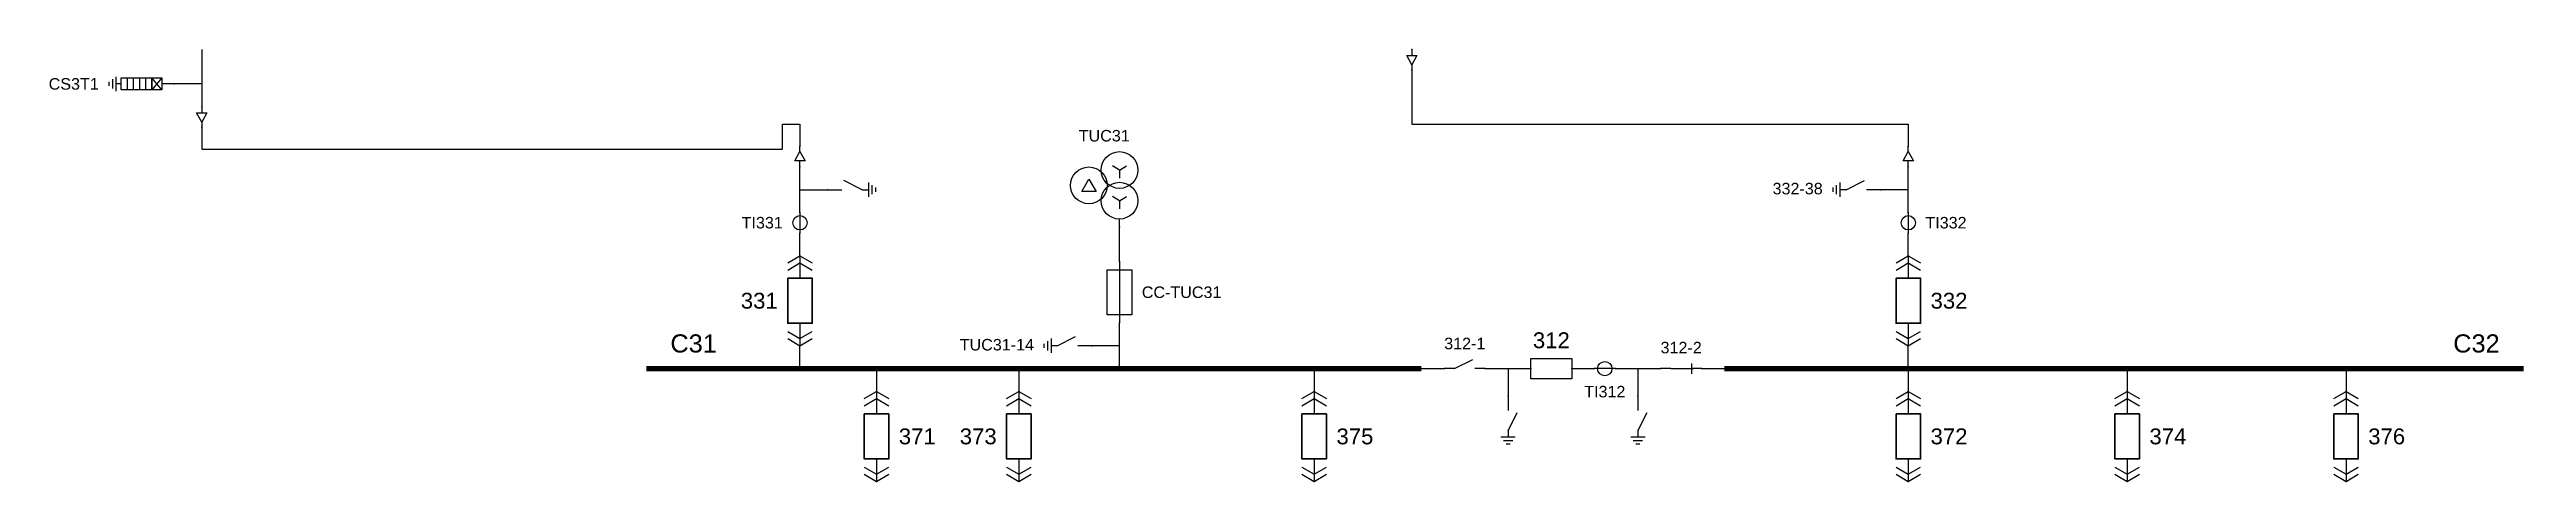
# Model space of a CAD drawing. Header units: millimetres. Extents: x -346 to 397, y 8 to 290.
# Drawn here: x 75.3 to 378.5, y 113.5 to 166.3 of the extents above; entities that cross this region are included whole.
import ezdxf

# ---------------------------------------------------------------- set-up
doc = ezdxf.new("R2010")
doc.units = ezdxf.units.MM
doc.layers.add('BUSBAR_35KV', color=30, linetype='Continuous', lineweight=50)
doc.layers.add('MV_35KV', color=30, linetype='Continuous', lineweight=25)
doc.layers.add('SYM_PORTS', color=8, linetype='Continuous', plot=False)
doc.layers.add('TEXT', color=7, linetype='Continuous')
doc.styles.add('SLD_TEXT', font='arial.ttf')

msp = doc.modelspace()

# ---------------------------------------------------------------- texts
at = {"layer": 'TEXT', "char_height": 2.219, "attachment_point": 7, "style": 'SLD_TEXT'}
for s, insert in [('C31', (151.28, 129.25)), ('C32', (369.54, 129.25))]:
    msp.add_mtext(s, dxfattribs=dict(at, insert=insert))

# ---------------------------------------------------------------- blocks, each defined once
blk = doc.blocks.new('SYM_SURGE_ARRESTER')
at = {"lineweight": 25}
for points in [[(0, 4), (0, 2.5)], [(-0.75, 2.5), (0.75, 1.25)], [(0.75, 2.5), (-0.75, 1.25)], [(-0.75, 0.5), (0.75, 0.5)], [(-0.75, -0.25), (0.75, -0.25)], [(-0.75, -1), (0.75, -1)], [(-0.75, -1.75), (0.75, -1.75)], [(0, -2.5), (0, -3.125)], [(-0.875, -3.125), (0.875, -3.125)], [(-0.5625, -3.5625), (0.5625, -3.5625)], [(-0.25, -4), (0.25, -4)]]:
    blk.add_lwpolyline(points, dxfattribs=at)
for points in [[(-0.75, 2.5), (0.75, 2.5), (0.75, 1.25), (-0.75, 1.25)], [(-0.75, 1.25), (0.75, 1.25), (0.75, -2.5), (-0.75, -2.5)]]:
    blk.add_lwpolyline(points, close=True, dxfattribs=at)
at = {"layer": 'SYM_PORTS'}
blk.add_point((0, 4), dxfattribs=at)
blk.add_attdef('DEVICE_CODE', (1.875, 1), '', height=2)
blk = doc.blocks.new('SYM_CABLE_TERMINATION')
at = {"lineweight": 25}
blk.add_lwpolyline([(-0.625, 0.5), (0.625, 0.5), (0, -0.625)], close=True, dxfattribs=at)
for points in [[(0, 1.25), (0, 0.5)], [(0, -0.625), (0, -1.25)]]:
    blk.add_lwpolyline(points, dxfattribs=at)
at = {"layer": 'SYM_PORTS'}
for p in [(0, 1.25), (0, -1.25)]:
    blk.add_point(p, dxfattribs=at)
blk = doc.blocks.new('SYM_DRAWOUT_BREAKER')
at = {"lineweight": 25}
for points in [[(-1.5, 4.625), (0, 5.5), (1.5, 4.625)], [(-1.5, 3.75), (0, 4.625), (1.5, 3.75)], [(0, 5.5), (0, 2.75)], [(0, -2.75), (0, -5.5)], [(-1.5, -3.75), (0, -4.625), (1.5, -3.75)], [(-1.5, -4.625), (0, -5.5), (1.5, -4.625)]]:
    blk.add_lwpolyline(points, dxfattribs=at)
at = {"lineweight": 35}
blk.add_lwpolyline([(-1.5, 2.75), (1.5, 2.75), (1.5, -2.75), (-1.5, -2.75)], close=True, dxfattribs=at)
at = {"layer": 'SYM_PORTS'}
for p in [(0, 5.5), (0, -5.5)]:
    blk.add_point(p, dxfattribs=at)
blk.add_attdef('DEVICE_CODE', (2.5, 2.5), '', height=2)
at = {"flags": 1}
blk.add_attdef('RATING', (2.5, -0.5), '', height=2, dxfattribs=at)
blk = doc.blocks.new('SYM_CURRENT_TRANSFORMER')
at = {"lineweight": 25}
blk.add_lwpolyline([(0, 1.25), (0, -1.25)], dxfattribs=at)
blk.add_circle((0, 0), 0.875, dxfattribs=at)
at = {"layer": 'SYM_PORTS'}
for p in [(0, 1.25), (0, -1.25)]:
    blk.add_point(p, dxfattribs=at)
blk.add_attdef('DEVICE_CODE', (1.875, -1.75), '', height=2)
at = {"flags": 1}
blk.add_attdef('RATIO', (1.875, -4.75), '', height=2, dxfattribs=at)
blk = doc.blocks.new('SYM_EARTHING_SWITCH_OPEN')
at = {"lineweight": 25}
for points in [[(0, -1.25), (-1.125, 1)], [(0, 3), (0, 1.25)], [(-0.875, -2), (0.875, -2)], [(-0.5625, -2.4375), (0.5625, -2.4375)], [(-0.25, -2.875), (0.25, -2.875)], [(0, -1.25), (0, -2)]]:
    blk.add_lwpolyline(points, dxfattribs=at)
at = {"layer": 'SYM_PORTS'}
blk.add_point((0, 3), dxfattribs=at)
blk.add_attdef('DEVICE_CODE', (1.875, 0), '', height=2)
blk = doc.blocks.new('SYM_FUSE_DISCONNECTOR')
at = {"lineweight": 25}
blk.add_lwpolyline([(0, 3.75), (0, -3.75)], dxfattribs=at)
blk.add_lwpolyline([(-1.5, 2.75), (1.5, 2.75), (1.5, -2.75), (-1.5, -2.75)], close=True, dxfattribs=at)
at = {"layer": 'SYM_PORTS'}
for p in [(0, 3.75), (0, -3.75)]:
    blk.add_point(p, dxfattribs=at)
blk.add_attdef('DEVICE_CODE', (2.5, 0.75), '', height=2)
at = {"flags": 1}
blk.add_attdef('RATING', (2.5, -2.25), '', height=2, dxfattribs=at)
blk = doc.blocks.new('SYM_VOLTAGE_TRANSFORMER')
at = {"lineweight": 25}
for points in [[(0, 4.625), (0, 3.625)], [(0, 1.375), (-0.8625, 0.875)], [(0, 1.375), (0, 2.375)], [(0, 1.375), (0.8625, 0.875)], [(0, -2.375), (-0.8625, -2.875)], [(0, -2.375), (0, -1.375)], [(0, -2.375), (0.8625, -2.875)]]:
    blk.add_lwpolyline(points, dxfattribs=at)
blk.add_lwpolyline([(2.875, 0.25), (4.625, 0.25), (3.75, -1.25)], close=True, dxfattribs=at)
for centre in [(0, 1.375), (3.75, -0.5), (0, -2.375)]:
    blk.add_circle(centre, 2.25, dxfattribs=at)
at = {"layer": 'SYM_PORTS'}
blk.add_point((0, 4.625), dxfattribs=at)
blk.add_attdef('DEVICE_CODE', (7, 1.625), '', height=2)
at = {"flags": 1}
blk.add_attdef('RATIO', (7, -1.375), '', height=2, dxfattribs=at)
blk = doc.blocks.new('SYM_DISCONNECTOR_OPEN')
at = {"lineweight": 25}
for points in [[(0, -1.25), (-1.125, 1)], [(0, 2.5), (0, 1.25)], [(0, -1.25), (0, -2.5)]]:
    blk.add_lwpolyline(points, dxfattribs=at)
at = {"layer": 'SYM_PORTS'}
for p in [(0, 2.5), (0, -2.5)]:
    blk.add_point(p, dxfattribs=at)
blk.add_attdef('DEVICE_CODE', (1, -0.5), '', height=2)
blk = doc.blocks.new('SYM_CIRCUIT_BREAKER')
at = {"lineweight": 25}
blk.add_lwpolyline([(-1.25, 2.5), (1.25, 2.5), (1.25, -2.5), (-1.25, -2.5)], close=True, dxfattribs=at)
at = {"layer": 'SYM_PORTS'}
for p in [(0, 2.5), (0, -2.5)]:
    blk.add_point(p, dxfattribs=at)
blk.add_attdef('DEVICE_CODE', (2.25, -0.5), '', height=2)
at = {"flags": 1}
blk.add_attdef('RATING', (2.25, -3.5), '', height=2, dxfattribs=at)
blk = doc.blocks.new('SYM_DISCONNECTOR_CLOSED')
at = {"lineweight": 25}
for points in [[(-0.625, 1.25), (0.625, 1.25)], [(0, 2.5), (0, 1.25)], [(0, -1.25), (0, 1.5)], [(0, -1.25), (0, -2.5)]]:
    blk.add_lwpolyline(points, dxfattribs=at)
at = {"layer": 'SYM_PORTS'}
for p in [(0, 2.5), (0, -2.5)]:
    blk.add_point(p, dxfattribs=at)
blk.add_attdef('DEVICE_CODE', (1.625, -0.5), '', height=2)

# ---------------------------------------------------------------- linework, layer by layer
at = {"layer": 'BUSBAR_35KV', "const_width": 0.683}
for points in [[(148.34, 127.31), (243.23, 127.31)], [(280.32, 127.31), (378.16, 127.31)]]:
    msp.add_lwpolyline(points, dxfattribs=at)
at = {"layer": 'MV_35KV'}
for points in [[(93.91, 166.35), (93.91, 162.15)], [(242.04, 163.85), (242.04, 161.15), (242.04, 157.2), (302.82, 157.2), (302.82, 154.5)], [(93.91, 162.15), (90.53, 162.15)], [(93.91, 162.15), (93.91, 159.35)], [(93.91, 156.85), (93.91, 154.15), (165, 154.15), (165, 157.2), (167.14, 157.2), (167.14, 154.5)], [(167.14, 149.2), (167.14, 152)], [(302.82, 149.2), (302.82, 152)], [(167.14, 146.4), (167.14, 149.2)], [(167.14, 149.2), (170.52, 149.2)], [(302.82, 149.2), (299.45, 149.2)], [(302.82, 146.4), (302.82, 149.2)], [(167.14, 141.11), (167.14, 143.9)], [(206.26, 140.4), (206.26, 144.6)], [(302.82, 141.11), (302.82, 143.9)], [(206.26, 130.11), (206.26, 132.9)], [(167.14, 127.31), (167.14, 130.11)], [(206.26, 130.11), (202.89, 130.11)], [(206.26, 127.31), (206.26, 130.11)], [(302.82, 127.31), (302.82, 130.11)], [(176.52, 127.31), (176.52, 124.51)], [(193.93, 127.31), (193.93, 124.51)], [(230.1, 127.31), (230.1, 124.51)], [(243.23, 127.31), (246.03, 127.31)], [(251.03, 127.31), (253.83, 127.31)], [(253.83, 127.31), (253.83, 123.93)], [(253.83, 127.31), (256.63, 127.31)], [(261.63, 127.31), (264.42, 127.31)], [(266.92, 127.31), (269.72, 127.31)], [(269.72, 127.31), (269.72, 123.93)], [(269.72, 127.31), (272.52, 127.31)], [(277.52, 127.31), (280.32, 127.31)], [(302.82, 127.31), (302.82, 124.51)], [(329.62, 127.31), (329.62, 124.51)], [(356.41, 127.31), (356.41, 124.51)]]:
    msp.add_lwpolyline(points, dxfattribs=at)

# ---------------------------------------------------------------- block references
for p in [(242.04, 165.1), (93.91, 158.1)]:
    msp.add_blockref('SYM_CABLE_TERMINATION', p, dxfattribs=at)
ref = msp.add_blockref('SYM_SURGE_ARRESTER', (86.53, 162.15), dxfattribs=dict(at, rotation=270))
ref.add_attrib('DEVICE_CODE', 'CS3T1', (75.17, 161.44), dxfattribs={"layer": 'TEXT', "height": 1.411, "style": 'SLD_TEXT'})
ref = msp.add_blockref('SYM_VOLTAGE_TRANSFORMER', (206.26, 149.23), dxfattribs=dict(at, rotation=180))
ref.add_attrib('DEVICE_CODE', 'TUC31', (201.27, 155.1), dxfattribs={"layer": 'TEXT', "height": 1.411, "style": 'SLD_TEXT'})
at = {"layer": 'MV_35KV', "rotation": 180}
for p in [(167.14, 153.25), (302.82, 153.25)]:
    msp.add_blockref('SYM_CABLE_TERMINATION', p, dxfattribs=at)
at = {"layer": 'MV_35KV'}
ref = msp.add_blockref('SYM_EARTHING_SWITCH_OPEN', (173.52, 149.2), dxfattribs=dict(at, xscale=-1, rotation=90))
ref.add_attrib('DEVICE_CODE', '331-38', (177.62, 148.63), dxfattribs={"layer": 'TEXT', "extrusion": (0, 0, -1), "height": 1.411, "style": 'SLD_TEXT'})
ref = msp.add_blockref('SYM_EARTHING_SWITCH_OPEN', (296.45, 149.2), dxfattribs=dict(at, rotation=270))
ref.add_attrib('DEVICE_CODE', '332-38', (286.21, 148.63), dxfattribs={"layer": 'TEXT', "height": 1.411, "style": 'SLD_TEXT'})
ref = msp.add_blockref('SYM_CURRENT_TRANSFORMER', (167.14, 145.15), dxfattribs=at)
ref.add_attrib('DEVICE_CODE', 'TI331', (160, 144.46), dxfattribs={"layer": 'TEXT', "height": 1.411, "style": 'SLD_TEXT'})
ref = msp.add_blockref('SYM_CURRENT_TRANSFORMER', (302.82, 145.15), dxfattribs=at)
ref.add_attrib('DEVICE_CODE', 'TI332', (304.92, 144.46), dxfattribs={"layer": 'TEXT', "height": 1.411, "style": 'SLD_TEXT'})
ref = msp.add_blockref('SYM_DRAWOUT_BREAKER', (167.14, 135.61), dxfattribs=at)
ref.add_attrib('DEVICE_CODE', '331', (159.9, 134.65), dxfattribs={"layer": 'TEXT', "height": 1.94, "style": 'SLD_TEXT'})
ref = msp.add_blockref('SYM_FUSE_DISCONNECTOR', (206.26, 136.65), dxfattribs=at)
ref.add_attrib('DEVICE_CODE', 'CC-TUC31', (208.99, 135.95), dxfattribs={"layer": 'TEXT', "height": 1.411, "style": 'SLD_TEXT'})
ref = msp.add_blockref('SYM_DRAWOUT_BREAKER', (302.82, 135.61), dxfattribs=at)
ref.add_attrib('DEVICE_CODE', '332', (305.55, 134.65), dxfattribs={"layer": 'TEXT', "height": 1.94, "style": 'SLD_TEXT'})
ref = msp.add_blockref('SYM_EARTHING_SWITCH_OPEN', (199.89, 130.11), dxfattribs=dict(at, rotation=270))
ref.add_attrib('DEVICE_CODE', 'TUC31-14', (186.7, 129.53), dxfattribs={"layer": 'TEXT', "height": 1.411, "style": 'SLD_TEXT'})
ref = msp.add_blockref('SYM_DISCONNECTOR_OPEN', (248.53, 127.31), dxfattribs=dict(at, rotation=270))
ref.add_attrib('DEVICE_CODE', '312-1', (246.01, 129.68), dxfattribs={"layer": 'TEXT', "height": 1.411, "style": 'SLD_TEXT'})
ref = msp.add_blockref('SYM_CIRCUIT_BREAKER', (259.13, 127.31), dxfattribs=dict(at, rotation=270))
ref.add_attrib('DEVICE_CODE', '312', (256.87, 129.81), dxfattribs={"layer": 'TEXT', "height": 1.94, "style": 'SLD_TEXT'})
ref = msp.add_blockref('SYM_DISCONNECTOR_CLOSED', (275.02, 127.31), dxfattribs=dict(at, rotation=270))
ref.add_attrib('DEVICE_CODE', '312-2', (272.5, 129.18), dxfattribs={"layer": 'TEXT', "height": 1.411, "style": 'SLD_TEXT'})
ref = msp.add_blockref('SYM_CURRENT_TRANSFORMER', (265.67, 127.31), dxfattribs=dict(at, rotation=270))
ref.add_attrib('DEVICE_CODE', 'TI312', (263.15, 123.79), dxfattribs={"layer": 'TEXT', "height": 1.411, "style": 'SLD_TEXT'})
ref = msp.add_blockref('SYM_DRAWOUT_BREAKER', (176.52, 119.01), dxfattribs=at)
ref.add_attrib('DEVICE_CODE', '371', (179.24, 118.05), dxfattribs={"layer": 'TEXT', "height": 1.94, "style": 'SLD_TEXT'})
ref = msp.add_blockref('SYM_DRAWOUT_BREAKER', (193.93, 119.01), dxfattribs=at)
ref.add_attrib('DEVICE_CODE', '373', (186.7, 118.05), dxfattribs={"layer": 'TEXT', "height": 1.94, "style": 'SLD_TEXT'})
ref = msp.add_blockref('SYM_DRAWOUT_BREAKER', (230.1, 119.01), dxfattribs=at)
ref.add_attrib('DEVICE_CODE', '375', (232.82, 118.05), dxfattribs={"layer": 'TEXT', "height": 1.94, "style": 'SLD_TEXT'})
ref = msp.add_blockref('SYM_DRAWOUT_BREAKER', (302.82, 119.01), dxfattribs=at)
ref.add_attrib('DEVICE_CODE', '372', (305.55, 118.05), dxfattribs={"layer": 'TEXT', "height": 1.94, "style": 'SLD_TEXT'})
ref = msp.add_blockref('SYM_DRAWOUT_BREAKER', (329.62, 119.01), dxfattribs=at)
ref.add_attrib('DEVICE_CODE', '374', (332.34, 118.05), dxfattribs={"layer": 'TEXT', "height": 1.94, "style": 'SLD_TEXT'})
ref = msp.add_blockref('SYM_DRAWOUT_BREAKER', (356.41, 119.01), dxfattribs=at)
ref.add_attrib('DEVICE_CODE', '376', (359.13, 118.05), dxfattribs={"layer": 'TEXT', "height": 1.94, "style": 'SLD_TEXT'})
ref = msp.add_blockref('SYM_EARTHING_SWITCH_OPEN', (269.72, 120.93), dxfattribs=dict(at, xscale=-1))
ref.add_attrib('DEVICE_CODE', '312-25', (266.78, 115.42), dxfattribs={"layer": 'TEXT', "extrusion": (0, 0, -1), "height": 1.411, "style": 'SLD_TEXT'})
ref = msp.add_blockref('SYM_EARTHING_SWITCH_OPEN', (253.83, 120.93), dxfattribs=dict(at, xscale=-1))
ref.add_attrib('DEVICE_CODE', '312-15', (250.88, 115.42), dxfattribs={"layer": 'TEXT', "extrusion": (0, 0, -1), "height": 1.411, "style": 'SLD_TEXT'})

msp.set_redraw_order([(e.dxf.handle, doc.entitydb.next_handle()) for e in msp.query("TEXT MTEXT ATTDEF DIMENSION ARC_DIMENSION")])  # texts and dimensions are drawn at this point

doc.saveas('drawing.dxf')
